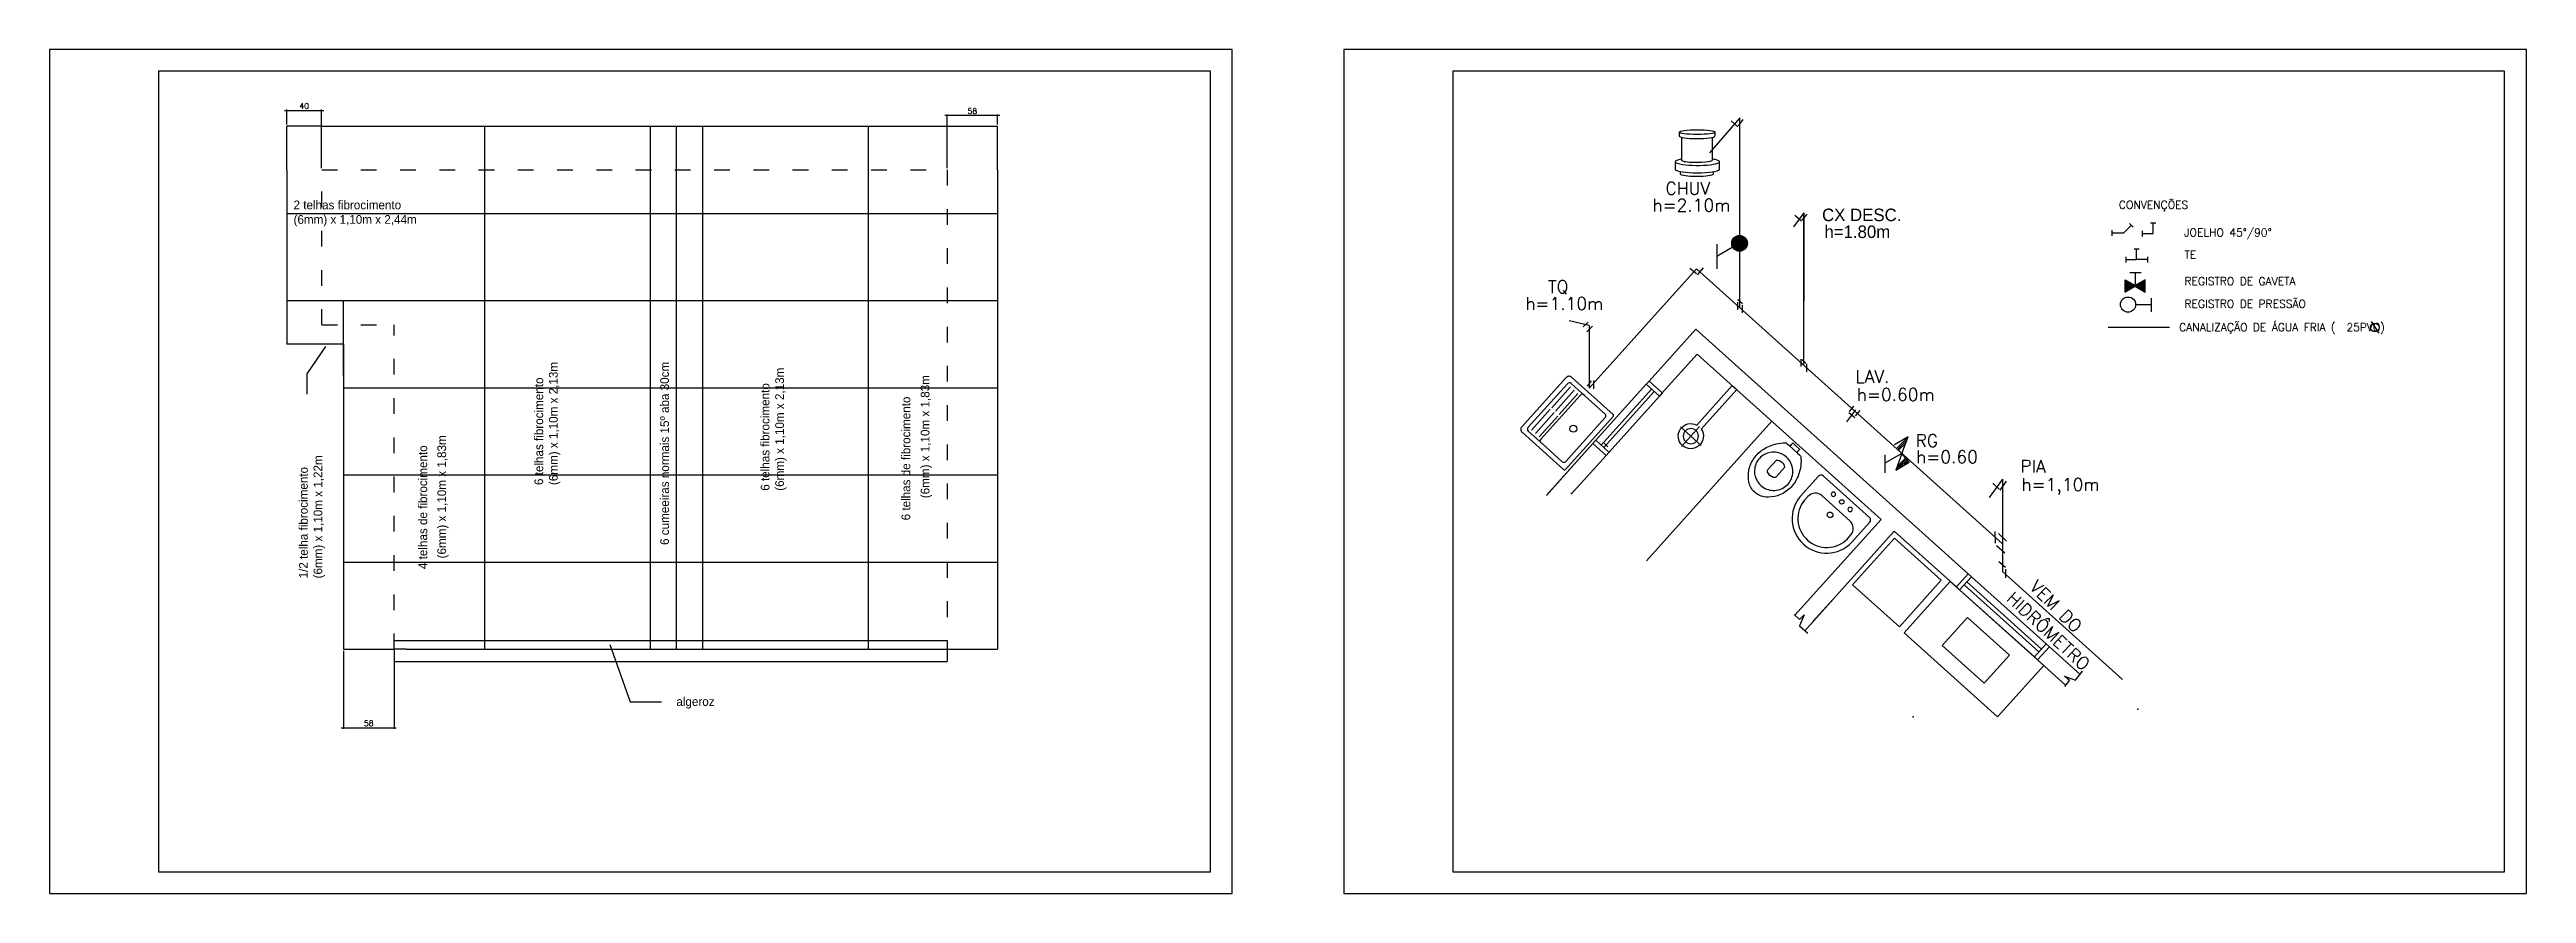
# Model space of a CAD drawing. Extents: x -6702 to 814, y 5971 to 8281.
# Drawn here: x -2058 to 782, y 6030 to 6998 of the extents above; entities that cross this region are included whole.
import ezdxf

# ---------------------------------------------------------------- set-up
doc = ezdxf.new("R2010")
doc.units = 0
doc.header["$LTSCALE"] = 30
doc.header["$MEASUREMENT"] = 0
doc.linetypes.add('ACAD_ISO03W100', pattern=[30, 12, -18])
doc.linetypes.add('TRACEJAD', pattern=[1, 0.3, -0.4, 0.3])
doc.layers.get('0').update_dxf_attribs({"color": 1, "linetype": 'CONTINUOUS'})
doc.layers.get('DEFPOINTS').update_dxf_attribs({"linetype": 'CONTINUOUS'})
for name, color, linetype in [('AGUA', 2, 'CONTINUOUS'), ('ALGEROZ', 4, 'CONTINUOUS'), ('BEIRAL', 7, 'TRACEJAD'), ('COTA', 1, 'CONTINUOUS'), ('EQUIP', 7, 'CONTINUOUS'), ('EQUIP_I', 1, 'CONTINUOUS'), ('ESQUADRIA', 2, 'CONTINUOUS'), ('ESTEREOGRAMA', 7, 'CONTINUOUS'), ('FOLHA', 7, 'CONTINUOUS'), ('HID1', 7, 'CONTINUOUS'), ('HID3', 2, 'CONTINUOUS'), ('ISOMETRI', 5, 'CONTINUOUS'), ('LAYER12', 3, 'CONTINUOUS'), ('LINVISTA', 13, 'CONTINUOUS'), ('PAREDES', 3, 'CONTINUOUS'), ('REG60-100', 1, 'CONTINUOUS'), ('TELHADO', 7, 'CONTINUOUS'), ('TELHADO1', 5, 'CONTINUOUS')]:
    doc.layers.add(name, color=color, linetype=linetype)
doc.styles.add('REGUA100', font='simplex.shx')
doc.styles.add('REGUA60', font='simplex.shx')
doc.styles.add('REGUA80', font='simplex.shx')
doc.styles.add('ROMAN', font='ROMAN')
doc.dimstyles.get("Standard").update_dxf_attribs({"dimtxt": 0.18, "dimasz": 0.18, "dimexe": 0.18, "dimexo": 0.0625, "dimgap": 0.09, "dimtad": 0, "dimtih": 1, "dimtoh": 1, "dimdec": 4, "dimzin": 0, "dimdsep": 46, "dimtxsty": 'Standard', "dimcen": 0.09, "dimadec": 0, "dimazin": 0, "dimtfac": 1, "dimtdec": 4, "dimtofl": 0, "dimtmove": 0, "dimatfit": 0, "dimfxl": 1, "dimtolj": 1, "dimtzin": 0, "dimarcsym": 0})

msp = doc.modelspace()

# ---------------------------------------------------------------- texts
at = {"char_height": 10, "width": 778.1, "attachment_point": 1}
for s, insert in [('2 telhas fibrocimento\\P(6mm) x 1,10m x 2,44m', (-1778.116, 6824.324)), ('algeroz', (-1339.216, 6254.66))]:
    msp.add_mtext(s, dxfattribs=dict(at, insert=insert))
at = {"char_height": 10, "attachment_point": 1, "rotation": 90}
for s, insert, width in [('6 telhas fibrocimento\\P(6mm) x 1,10m x 2,13m', (-1501.915, 6498.026), 778.1), ('6 cumeeiras normais 15º aba 30cm', (-1357.7, 6429.331), 778.1), ('6 telhas fibrocimento\\P(6mm) x 1,10m x 2,13m', (-1242.511, 6491.459), 778.1), ('(6mm) x 1,10m x 1,83m', (-1059.027, 6482.919), 408.7), ('6 telhas de fibrocimento', (-1081.026, 6457.516), 778.1), ('4 telhas de fibrocimento', (-1634.891, 6401.601), 778.1), ('(6mm) x 1,10m x 1,83m', (-1613.233, 6413.88), 408.7), ('1/2 telha fibrocimento\\P(6mm) x 1,10m x 1,22m', (-1771.837, 6390.913), 778.1)]:
    msp.add_mtext(s, dxfattribs=dict(at, insert=insert, width=width))
at = {"layer": 'REG60-100', "linetype": 'Continuous', "ltscale": 1.574803}
for s, rotation, style, p in [('CHUV', 359.999983, 'REGUA60', (-205.203, 6831.185)), ('h=2.10m', 359.999983, 'REGUA60', (-220.243, 6811.848)), ('CX DESC.', 359.999983, 'ROMAN', (-25.621, 6800.709)), ('h=1.80m', 359.999983, 'ROMAN', (-22.935, 6781.372)), ('TQ', 359.999983, 'REGUA60', (-339.868, 6718.297)), ('h=1.10m', 359.999983, 'REGUA60', (-365.919, 6698.96)), ('LAV.', 359.999983, 'REGUA60', (12.65, 6615.401)), ('h=0.60m', 359.999983, 'REGUA60', (14.005, 6594.576)), ('RG', 359.999983, 'REGUA60', (81.548, 6541.731, 486.912)), ('h=0.60', 359.999983, 'REGUA60', (82.089, 6523.128, 486.912)), ('PIA', 359.999983, 'REGUA60', (201.59, 6512.335)), ('h=1,10m', 359.999983, 'REGUA60', (202.944, 6491.51)), ('HIDRÔMETRO', 317.065516, 'REGUA60', (184.648, 6366.451)), ('VEM DO', 315.330954, 'REGUA60', (211.177, 6379.779))]:
    msp.add_text(s, height=14.4, rotation=rotation, dxfattribs=dict(at, style=style)).set_placement(p)
at = {"layer": 'REG60-100'}
for s, style, p in [('CONVENÇÕES', 'REGUA100', (314.722, 6814.91)), ('JOELHO 45%%d/90%%d', 'REGUA80', (389.597, 6783.201)), ('TE', 'REGUA80', (389.976, 6757.754)), ('REGISTRO DE GAVETA', 'REGUA80', (389.938, 6727.385)), ('REGISTRO DE PRESSÃO', 'REGUA80', (389.938, 6701.393)), ('CANALIZAÇÃO DE ÁGUA FRIA (  25PVC)', 'REGUA80', (383.838, 6674.564))]:
    msp.add_text(s, height=9, dxfattribs=dict(at, style=style)).set_placement(p)

# ---------------------------------------------------------------- blocks, each defined once
blk = doc.blocks.new('_DOTSMALL')
at = {"color": 0, "linetype": 'ByBlock', "const_width": 0.5}
blk.add_lwpolyline([(-0.0625, 0, 1), (0.0625, 0, 1)], format="xyb", close=True, dxfattribs=at)
blk = doc.blocks.new('*D78')
at = {"color": 0, "linetype": 'ByBlock'}
for p, q in [((-2966, 5516.7), (-2920.9, 5516.7)), ((-2963.5, 5500.7), (-2963.5, 5518)), ((-2923.5, 5450.7), (-2923.5, 5518))]:
    blk.add_line(p, q, dxfattribs=at)
at = {"layer": 'DEFPOINTS', "color": 0, "linetype": 'ByBlock'}
for p in [(-2923.5, 5516.7), (-2963.5, 5498.7), (-2923.5, 5448.7)]:
    blk.add_point(p, dxfattribs=at)
at = {"color": 0, "linetype": 'ByBlock', "xscale": 0.1930061318467882, "yscale": 0.1930061318467882, "zscale": 0.1930061318467882, "rotation": 180}
blk.add_blockref('_DOTSMALL', (-2963.5, 5516.7), dxfattribs=at)
at = {"color": 0, "linetype": 'ByBlock', "xscale": 0.1930061318467882, "yscale": 0.1930061318467882, "zscale": 0.1930061318467882}
blk.add_blockref('_DOTSMALL', (-2923.5, 5516.7), dxfattribs=at)
at = {"color": 3, "linetype": 'ByBlock', "insert": (-2943.5, 5521.9), "char_height": 6.43, "attachment_point": 5, "style": 'REGUA80'}
blk.add_mtext('\\A1;40', dxfattribs=at)
blk = doc.blocks.new('COTATR')
at = {"color": 6}
blk.add_line((-71, -71), (71, 71), dxfattribs=at)
at = {"color": 0, "linetype": 'ByBlock'}
blk.add_line((0, 0), (200, 0), dxfattribs=at)
blk = doc.blocks.new('*D79')
at = {"color": 0, "linetype": 'ByBlock'}
for p, q in [((-2145.9, 5511), (-2209, 5511)), ((-2206.5, 5450.7), (-2206.5, 5512.2)), ((-2148.5, 5500.7), (-2148.5, 5512.2))]:
    blk.add_line(p, q, dxfattribs=at)
at = {"layer": 'DEFPOINTS', "color": 0, "linetype": 'ByBlock'}
for p in [(-2206.5, 5511), (-2148.5, 5498.7), (-2206.5, 5448.7)]:
    blk.add_point(p, dxfattribs=at)
at = {"color": 0, "linetype": 'ByBlock', "xscale": 0.1930061318467882, "yscale": 0.1930061318467882, "zscale": 0.1930061318467882, "rotation": 180}
blk.add_blockref('_DOTSMALL', (-2206.5, 5511), dxfattribs=at)
at = {"color": 0, "linetype": 'ByBlock', "xscale": 0.1930061318467882, "yscale": 0.1930061318467882, "zscale": 0.1930061318467882}
blk.add_blockref('_DOTSMALL', (-2148.5, 5511), dxfattribs=at)
at = {"color": 3, "linetype": 'ByBlock', "insert": (-2177.5, 5516.1), "char_height": 6.43, "attachment_point": 5, "style": 'REGUA80'}
blk.add_mtext('\\A1;58', dxfattribs=at)
blk = doc.blocks.new('*D80')
at = {"color": 0, "linetype": 'ByBlock'}
for p, q in [((-2898.5, 4896.8), (-2898.5, 4807.3)), ((-2840.5, 4896.8), (-2840.5, 4807.3)), ((-2901, 4808.6), (-2837.9, 4808.6))]:
    blk.add_line(p, q, dxfattribs=at)
at = {"layer": 'DEFPOINTS', "color": 0, "linetype": 'ByBlock'}
for p in [(-2898.5, 4898.7), (-2840.5, 4898.7), (-2840.5, 4808.6)]:
    blk.add_point(p, dxfattribs=at)
at = {"color": 0, "linetype": 'ByBlock', "xscale": 0.1930061318467882, "yscale": 0.1930061318467882, "zscale": 0.1930061318467882, "rotation": 180}
blk.add_blockref('_DOTSMALL', (-2898.5, 4808.6), dxfattribs=at)
at = {"color": 0, "linetype": 'ByBlock', "xscale": 0.1930061318467882, "yscale": 0.1930061318467882, "zscale": 0.1930061318467882}
blk.add_blockref('_DOTSMALL', (-2840.5, 4808.6), dxfattribs=at)
at = {"color": 3, "linetype": 'ByBlock', "insert": (-2869.5, 4813.8), "char_height": 6.43, "attachment_point": 5, "style": 'REGUA80'}
blk.add_mtext('\\A1;58', dxfattribs=at)
blk = doc.blocks.new('SAT13S_2')
at = {"layer": 'EQUIP', "color": 0, "linetype": 'ByBlock'}
blk.add_lwpolyline([(-26.5, -48.5), (26.5, -48.5, 0.414214), (29.5, -45.5), (29.5, -1, 0.414214), (28.5, 0), (-28.5, 0, 0.414214), (-29.5, -1), (-29.5, -45.5, 0.414214)], format="xyb", close=True, dxfattribs=at)
at = {"layer": 'EQUIP_I'}
for points in [[(25.5, -27.7), (25.5, -6, 0.414214), (23.5, -4), (-23.5, -4, 0.414214), (-25.5, -6), (-25.5, -27.7)], [(-25.5, -27.8), (-25.5, -29.7, 0.414214), (-24.5, -30.6), (-23.2, -30.6), (23.1, -30.6), (24.5, -30.6, 0.414214), (25.5, -29.7), (25.5, -27.8)], [(-25.5, -30.5), (-25.5, -42.5, 0.414214), (-23.5, -44.5)], [(-23.5, -44.5), (23.5, -44.5, 0.414214), (25.5, -42.5), (25.5, -30.5, 0.414214)], [(-23.2, -33), (-0.9, -33, 0.414214)], [(-23.2, -37), (-0.9, -37, 0.414214)], [(0.8, -33), (23.1, -33, 0.414214)], [(0.8, -37), (23.1, -37, 0.414214)], [(-23.2, -41), (-0.9, -41, 0.414214)], [(0.8, -41), (23.1, -41, 0.414214)]]:
    blk.add_lwpolyline(points, format="xyb", dxfattribs=at)
blk.add_circle((0, -17), 2.8, dxfattribs=at)
blk = doc.blocks.new('SAP7S__2')
at = {"layer": 'EQUIP', "color": 0, "linetype": 'ByBlock'}
blk.add_lwpolyline([(-4.4, -13), (-6.9, -13), (-7.4, -13, 0.207706), (-8.2, -13.3, 0.059368), (-13.2, -19, 0.082654), (-17.8, -29, 0.104255), (-18.6, -39, 0.107708), (-15.2, -49, 0.088187), (-9, -56, 0.163426), (0, -59, 0.163426), (9, -56, 0.088187), (15.2, -49, 0.107708), (18.6, -39, 0.104255), (17.8, -29, 0.082654), (13.2, -19, 0.059368), (8.2, -13.3, 0.207706), (7.4, -13), (6.9, -13), (4.4, -13, -0.380199), (3.6, -12.2), (3.6, -11.1, -0.087349), (3.7, -10.7, 0.172037), (3.7, -9.8, 0.102747), (3.6, -9.6, 0.167994), (3.1, -9.5), (0, -9.5), (-3.2, -9.5, 0.167994), (-3.6, -9.6, 0.102747), (-3.7, -9.8, 0.172037), (-3.7, -10.7, -0.087349), (-3.6, -11.1), (-3.6, -12.2, -0.380199)], format="xyb", close=True, dxfattribs=at)
at = {"layer": 'EQUIP_I'}
blk.add_line((4.4, -13), (-4.4, -13), dxfattribs=at)
for points in [[(0, -21.2, -0.268395), (13.3, -29, -0.179674), (15.1, -39, -0.170707), (10, -48, -0.179561), (0, -51.7, -0.179561), (-10, -48, -0.170707), (-15.1, -39, -0.179674), (-13.3, -29, -0.268395)], [(-3, -40.3, 0.183333), (3, -40.3, 0.302776), (4.4, -38), (4.4, -28.4, 0.370787), (-4.5, -28.4), (-4.5, -38, 0.302776)]]:
    blk.add_lwpolyline(points, format="xyb", close=True, dxfattribs=at)
blk = doc.blocks.new('SAL60CS2')
at = {"layer": 'EQUIP', "color": 0, "linetype": 'ByBlock'}
blk.add_lwpolyline([(-27.5, -24.4), (-27.5, -2.6, -0.369445), (-24.9, 0), (0, 0), (24.9, 0, -0.369445), (27.5, -2.6), (27.5, -24.4, -0.40213), (0, -51, -0.40213)], format="xyb", close=True, dxfattribs=at)
at = {"layer": 'EQUIP_I'}
for points in [[(0, -12.4), (14.9, -12.4, -0.410423), (23, -20.3), (23, -24.4, -0.401806), (0, -46.4, -0.401806), (-23, -24.4), (-23, -20.3, -0.410423), (-14.9, -12.4)], [(0, -21.7, 1), (0, -17.2, 1)], [(0, -3.8, 1), (0, -7.3, 1)]]:
    blk.add_lwpolyline(points, format="xyb", close=True, dxfattribs=at)
for centre in [(-9, -5.5), (9, -5.5)]:
    blk.add_circle(centre, 1.75, dxfattribs=at)
blk = doc.blocks.new('SACHS__2')
at = {"layer": 'EQUIP', "color": 0, "linetype": 'ByBlock'}
for p, q in [((42.3, 2.4), (0, 2.4)), ((0, 2.4), (0, -2.4)), ((42.3, -2.4), (0, -2.4))]:
    blk.add_line(p, q, dxfattribs=at)
blk.add_arc((52, 0), 10, 193.8865, 166.1135, dxfattribs=at)
at = {"layer": 'EQUIP_I'}
for p, q in [((41.6, 0), (63.2, 0)), ((52, 11.2), (52, -11.2))]:
    blk.add_line(p, q, dxfattribs=at)
blk.add_circle((52, 0), 6, dxfattribs=at)
blk = doc.blocks.new('ESCR0')
at = {"color": 3, "linetype": 'Continuous', "ltscale": 1.968504}
for p, q in [((-2.04, 1.47, -82.68), (-2.04, 1.02, -82.68)), ((-1.76, 0.83, -82.68), (-1.76, -1.96, -82.68)), ((1.93, 0.84, -82.68), (1.93, -1.95, -82.68)), ((2.29, 1.01, -82.68), (2.29, 1.47, -82.68)), ((-2.5, -2.09, -82.68), (-2.51, -3.03, -82.68)), ((-1.83, -1.79, -82.68), (-1.76, -1.78, -82.68)), ((2.8, -3.03, -82.68), (2.81, -2.15, -82.68))]:
    blk.add_line(p, q, dxfattribs=at)
at = {"color": 1, "linetype": 'Continuous', "ltscale": 1.968504}
for p, q in [((-1.54, -2.02, -82.68), (-1.76, -1.96, -82.68)), ((1.79, -2, -82.68), (1.93, -1.95, -82.68)), ((-1.88, -3.56, -82.68), (-1.88, -3.26, -82.68)), ((2.1, -3.56, -82.68), (2.1, -3.28, -82.68))]:
    blk.add_line(p, q, dxfattribs=at)
at = {"color": 3, "linetype": 'Continuous', "ltscale": 1.968504}
blk.add_arc((1.96, -3.53, -82.68), 1.74, 63.1794, 90.6074, dxfattribs=at)
for centre, major_axis, ratio, start_param, end_param in [((0.13, 1.47), (-2.17, 0), 0.129253, 3.141593, 9.424778), ((0.13, 1.02), (-2.17, 0), 0.149654, 6.283382, 9.378987), ((0.17, -2.08), (-2.66, 0), 0.166665, 5.565408, 9.670302), ((0.16, -2.98), (-2.66, 0), 0.166665, 6.383879, 9.325736)]:
    blk.add_ellipse(centre, major_axis=major_axis, ratio=ratio, start_param=start_param, end_param=end_param, dxfattribs=at)
at = {"color": 1, "linetype": 'Continuous', "ltscale": 1.968504}
for centre, major_axis, ratio, start_param, end_param in [((0.09, -1.9), (-1.85, 0), 0.136012, 6.769997, 9.03408), ((0.1, -3.54), (-1.99, 0), 0.140742, 6.335752, 9.372599)]:
    blk.add_ellipse(centre, major_axis=major_axis, ratio=ratio, start_param=start_param, end_param=end_param, dxfattribs=at)

# ---------------------------------------------------------------- dimensions: what is measured, and where the dimension line sits
at = {"layer": 'COTA'}
for base, p1, p2, picture, middle in [((-1745.874, 6927.648), (-1785.874, 6909.655), (-1745.874, 6859.655), '*D78', (-1765.874, 6932.795)), ((-1028.874, 6921.87), (-970.874, 6909.655), (-1028.874, 6859.655), '*D79', (-999.874, 6927.017)), ((-1662.874, 6219.528), (-1720.874, 6309.655), (-1662.874, 6309.655), '*D80', (-1691.874, 6224.675))]:
    dim = msp.add_linear_dim(base=base, p1=p1, p2=p2, dimstyle='Standard', override={"dimscale": 0.643354, "dimtxt": 10, "dimasz": 0.3, "dimexe": 2, "dimexo": 3, "dimgap": 3, "dimtad": 1, "dimtih": 0, "dimtoh": 0, "dimdec": 2, "dimrnd": 2, "dimzin": 8, "dimlunit": 6, "dimtxsty": 'REGUA80', "dimblk": 'COTATR', "dimblk1": 'DOTSMALL', "dimblk2": 'DOTSMALL', "dimsah": 1, "dimcen": 5, "dimdle": 4, "dimclrt": 3, "dimaunit": 1, "dimtfac": 3}, dxfattribs=at)
    dim.commit()
    dim.dimension.update_dxf_attribs({"geometry": picture, "text_midpoint": middle, "insert": (1177.589, 1410.914)})

# ---------------------------------------------------------------- hatches: boundary and pattern name
at = {"layer": 'HID1'}
h = msp.add_hatch(dxfattribs=at)
h.set_pattern_fill('_U', color=256, scale=1.2, style=0, pattern_type=0)
h.set_pattern_definition([(0, (-1114.1493, 8367.2504), (0, 1.2), [])])
h.paths.add_polyline_path([(344.995, 6733.449), (333.907, 6727.047), (333.907, 6726.609), (334.286, 6726.39), (333.528, 6725.952), (344.995, 6719.331)])
h.paths.add_polyline_path([(322.06, 6733.449), (322.06, 6719.331), (333.528, 6725.952), (332.77, 6726.39), (333.528, 6726.828)])

# ---------------------------------------------------------------- linework, layer by layer
for p, q in [((-1415.594, 6315.09), (-1392.255, 6249.404)), ((-1392.255, 6249.404), (-1356.188, 6249.404))]:
    msp.add_line(p, q)
msp.add_lwpolyline([(-1741.527, 6656.85), (-1762.718, 6625.661), (-1762.718, 6602.269)])
at = {"layer": 'AGUA', "linetype": 'Continuous', "ltscale": 6.299213}
msp.add_line((-275.6, 6546.064), (-271.089, 6542.01), dxfattribs=at)
at = {"layer": 'ALGEROZ'}
msp.add_line((-1662.874, 6319.655), (-1028.874, 6319.655), dxfattribs=at)
at = {"layer": 'BEIRAL', "color": 1, "linetype": 'ACAD_ISO03W100', "ltscale": 2}
for p in [(-312.745, 6488.189), (78.76, 6232.287), (336.34, 6240.981)]:
    msp.add_point(p, dxfattribs=at)
at = {"layer": 'COTA'}
msp.add_line((604.078, 6685.51), (612.702, 6672.333), dxfattribs=at)
at = {"layer": 'COTA', "linetype": 'ByBlock', "ltscale": 2}
msp.add_line((231.252, 6315.783, -86.399), (235.001, 6312.414, -86.399), dxfattribs=at)
at = {"layer": 'COTA'}
msp.add_circle((608.136, 6678.753), 4.805, dxfattribs=at)
at = {"layer": 'DEFPOINTS', "color": 0, "linetype": 'ByBlock', "ltscale": 2}
for p in [(-170.364, 6676.758), (-168.847, 6648.288), (-168.847, 6648.288), (-45.06, 6564.134), (258.232, 6270.336), (258.232, 6270.336)]:
    msp.add_point(p, dxfattribs=at)
at = {"layer": 'EQUIP', "color": 0, "linetype": 'ByBlock'}
msp.add_line((-227.067, 6411.181), (-83.169, 6571.28), dxfattribs=at)
at = {"layer": 'EQUIP_I'}
for points in [[(9.423, 6383.629), (62.972, 6335.498), (111.102, 6389.047), (57.553, 6437.177)], [(175.543, 6232.259), (228.486, 6291.163), (121.388, 6387.423), (68.445, 6328.519)], [(160.309, 6270.727), (189.187, 6302.856), (140.993, 6346.173), (112.115, 6314.044)]]:
    msp.add_lwpolyline(points, close=True, dxfattribs=at)
at = {"layer": 'ESQUADRIA'}
for p, q in [((-288.282, 6545.564, -161.825), (-227.158, 6613.57, -161.825)), ((-278.915, 6543.922), (-221.16, 6608.18)), ((-275.703, 6541.034), (-217.947, 6605.292)), ((-273.289, 6532.088), (-212.164, 6600.094)), ((-284.913, 6549.312, 75.426), (-269.92, 6535.836, 75.426)), ((231.252, 6315.783), (145.575, 6392.791)), ((217.776, 6300.79), (132.098, 6377.797)), ((223.07, 6306.68), (137.393, 6383.687)), ((225.958, 6309.893), (140.28, 6386.9))]:
    msp.add_line(p, q, dxfattribs=at)
at = {"layer": 'ESQUADRIA', "elevation": -161.825, "flags": 128}
msp.add_lwpolyline([(-208.795, 6603.842), (-212.164, 6600.094), (-227.158, 6613.57), (-223.789, 6617.319)], dxfattribs=at)
at = {"layer": 'ESQUADRIA', "flags": 128}
for points in [[(141.826, 6396.16), (145.575, 6392.791), (132.098, 6377.797), (128.35, 6381.166)], [(235, 6312.414), (231.252, 6315.783), (217.776, 6300.79), (221.524, 6297.421)]]:
    msp.add_lwpolyline(points, dxfattribs=at)
at = {"layer": 'ESTEREOGRAMA'}
for p, q in [((-119.804, 6919.054, -45.486), (-154.762, 6879.187)), ((-122.34, 6909.029), (-129.82, 6915.791)), ((-116.3, 6917.288), (-121.751, 6910.178)), ((-119.804, 6701.125, -45.486), (-119.804, 6919.054, -45.486)), ((-46.676, 6810.126, -45.486), (-58.321, 6794.023)), ((-49.226, 6800.552), (-56.706, 6807.314)), ((-43.186, 6808.81), (-48.637, 6801.7)), ((-46.676, 6709.326, -45.486), (-46.676, 6810.126, -45.486)), ((-46.676, 6810.126, -45.486), (-46.676, 6709.326, -45.486)), ((-46.676, 6635.397, -45.486), (-46.676, 6810.126, -45.486)), ((-292.505, 6609.12), (-169.59, 6745.873)), ((-169.683, 6740.418), (-177.089, 6746.447)), ((-169.59, 6745.873, -45.486), (181.125, 6430.648, -45.486)), ((-168.586, 6739.322), (-161.454, 6746.995)), ((-122.636, 6707.687), (-122.636, 6699.065)), ((-117.034, 6706.023), (-122.182, 6710.562)), ((-117.337, 6704.359), (-117.337, 6695.586)), ((-292.505, 6681.12), (-315.399, 6686.272)), ((-299.632, 6679.406), (-293.838, 6684.896)), ((-288.943, 6680.105), (-295.237, 6673.817)), ((-292.505, 6681.12), (-292.505, 6609.12)), ((-290.168, 6617.63), (-295.015, 6611.336)), ((-287.26, 6608.43), (-287.26, 6618.114)), ((-49.868, 6642.491), (-49.868, 6634.02)), ((-43.811, 6637.499), (-48.657, 6642.037)), ((-43.357, 6636.591), (-43.357, 6627.969)), ((5.738, 6582.37), (10.942, 6588.514)), ((12.529, 6584.112, -45.486), (2.477, 6570.599)), ((5.029, 6581.188), (11.888, 6575.635)), ((12.834, 6577.525), (18.038, 6583.669)), ((181.125, 6504.577, -45.486), (165.958, 6483.802)), ((181.125, 6504.577, -45.486), (181.125, 6398.922, -45.486)), ((177.458, 6493.452), (169.977, 6500.213)), ((185.295, 6502.349), (178.171, 6492.028)), ((172.411, 6444.768), (172.767, 6431.244)), ((174.548, 6428.753), (183.81, 6420.212)), ((176.685, 6442.277), (185.947, 6433.735)), ((184.582, 6403.413), (177.102, 6409.819)), ((181.125, 6398.922, 30.324), (318.992, 6275.007, 30.324)), ((184.582, 6401.634), (184.582, 6391.669))]:
    msp.add_line(p, q, dxfattribs=at)
at = {"layer": 'FOLHA', "color": 1}
for p, q in [((-701.85, 6997.594), (-2057.88, 6997.594)), ((-2057.88, 6997.594), (-2057.88, 6029.518)), ((-701.85, 6029.518), (-701.85, 6997.594)), ((-574.042, 6997.594), (-574.042, 6029.518)), ((781.988, 6997.594), (-574.042, 6997.594)), ((781.988, 6029.518), (781.988, 6997.594)), ((-2057.88, 6029.518), (-701.85, 6029.518)), ((-574.042, 6029.518), (781.988, 6029.518))]:
    msp.add_line(p, q, dxfattribs=at)
at = {"layer": 'FOLHA'}
for p, q in [((-1932.88, 6972.594), (-1932.88, 6054.518)), ((-726.85, 6972.594), (-1932.88, 6972.594)), ((-726.85, 6054.518), (-726.85, 6972.594)), ((-449.042, 6972.594), (-449.042, 6054.518)), ((756.988, 6972.594), (-449.042, 6972.594)), ((756.988, 6054.518), (756.988, 6972.594)), ((-1932.88, 6054.518), (-726.85, 6054.518)), ((-449.042, 6054.518), (756.988, 6054.518))]:
    msp.add_line(p, q, dxfattribs=at)
at = {"layer": 'HID1', "linetype": 'Continuous', "ltscale": 3.149606}
for p, q in [((306.612, 6790.376), (306.612, 6783.931)), ((320.259, 6787.154), (329.073, 6795.967)), ((326.929, 6798.112), (331.218, 6793.823)), ((341.489, 6789.618), (341.489, 6783.173)), ((350.966, 6798.716), (357.032, 6798.716)), ((353.999, 6786.395), (353.999, 6798.716)), ((306.612, 6787.154), (320.259, 6787.154)), ((322.555, 6759.841), (322.555, 6753.396)), ((332.033, 6768.939), (338.098, 6768.939)), ((335.065, 6756.619), (335.065, 6768.939)), ((341.489, 6786.395), (353.999, 6786.395)), ((347.575, 6759.841), (347.575, 6753.396)), ((322.06, 6719.331), (322.06, 6733.449)), ((322.06, 6733.449), (334.286, 6726.39)), ((322.555, 6756.619), (335.065, 6756.619)), ((340.351, 6741.554), (327.083, 6741.554)), ((344.995, 6733.449), (332.77, 6726.39)), ((333.907, 6726.011), (333.907, 6741.554)), ((347.575, 6756.619), (335.065, 6756.619)), ((344.995, 6719.331), (344.995, 6733.449)), ((334.286, 6726.39), (322.06, 6719.331)), ((332.77, 6726.39), (344.995, 6719.331)), ((333.907, 6704.945), (352.103, 6704.945)), ((352.103, 6696.631), (352.103, 6712.553))]:
    msp.add_line(p, q, dxfattribs=at)
at = {"layer": 'HID1', "color": 2, "linetype": 'Continuous', "ltscale": 3.937008}
for p, q in [((-120.216, 6775.316, -186.114), (-146.266, 6760.276, -186.114)), ((-146.265, 6774.187, -186.114), (-146.266, 6745.984, -186.114)), ((46.368, 6532.518), (46.377, 6511.929)), ((65.907, 6534.286), (46.372, 6523))]:
    msp.add_line(p, q, dxfattribs=at)
at = {"layer": 'HID1', "linetype": 'Continuous', "ltscale": 7.874016}
msp.add_line((372.718, 6678.541), (302.376, 6678.541), dxfattribs=at)
at = {"layer": 'HID1', "linetype": 'Continuous', "ltscale": 3.149606}
msp.add_circle((325.187, 6704.971), 8.719, dxfattribs=at)
at = {"layer": 'HID3'}
for p, q in [((57.13, 6445.179), (128.35, 6381.166)), ((269.812, 6281.125), (235.001, 6312.414)), ((235.001, 6312.414), (269.812, 6281.125)), ((253.532, 6268.652), (221.524, 6297.421)), ((253.532, 6268.652), (221.524, 6297.421)), ((221.524, 6297.421), (253.532, 6268.652)), ((258.001, 6273.828), (252.163, 6278.666)), ((252.163, 6278.666), (264.974, 6274.178)), ((264.974, 6274.178), (272.847, 6284.368)), ((252.752, 6267.035), (258.001, 6273.828))]:
    msp.add_line(p, q, dxfattribs=at)
msp.add_point((-14.983, 6364.948), dxfattribs=at)
at = {"layer": 'ISOMETRI', "color": 51, "linetype": 'Continuous', "ltscale": 3.937008}
msp.add_line((-237.283, 6601.171, 136.457), (-237.283, 6601.171, 318.401), dxfattribs=at)
at = {"layer": 'LAYER12', "color": 1, "linetype": 'TRACEJAD', "ltscale": 3.937008}
for p, q in [((72.952, 6553.326), (57.442, 6544.155)), ((65.907, 6534.286), (58.862, 6515.247)), ((65.907, 6534.286), (72.952, 6553.326)), ((74.37, 6524.419), (65.907, 6534.286)), ((58.862, 6515.247), (74.37, 6524.419))]:
    msp.add_line(p, q, dxfattribs=at)
at = {"layer": 'LAYER12', "color": 1, "linetype": 'Continuous', "ltscale": 3.937008}
msp.add_circle((-120.216, 6775.316, -186.114), 9.025, dxfattribs=at)
at = {"layer": 'LINVISTA', "linetype": 'Continuous', "ltscale": 3.149606}
for p, q in [((-129.227, 6774.797), (-119.698, 6784.325)), ((-129.156, 6776.555), (-121.457, 6784.255)), ((-129.017, 6773.318), (-118.218, 6784.117)), ((-128.62, 6772.026), (-116.926, 6783.72)), ((-128.499, 6778.901), (-123.801, 6783.598)), ((-128.076, 6770.881), (-115.782, 6783.176)), ((-127.407, 6769.862), (-114.763, 6782.508)), ((-126.622, 6768.959), (-113.859, 6781.722)), ((-125.725, 6768.167), (-113.069, 6780.824)), ((-124.714, 6767.491), (-112.391, 6779.812)), ((-123.577, 6766.94), (-111.84, 6778.676)), ((-122.295, 6766.534), (-111.434, 6777.395)), ((-120.828, 6766.311), (-111.212, 6775.928)), ((-119.09, 6766.361), (-111.263, 6774.19)), ((-116.801, 6766.962), (-111.861, 6771.901)), ((60.516, 6540.572, 186.114), (72.771, 6552.834, 186.114)), ((61.49, 6539.437, 186.114), (71.53, 6549.483, 186.114)), ((62.465, 6538.3, 186.114), (70.29, 6546.131, 186.114)), ((59.126, 6515.961, 186.114), (71.233, 6528.076, 186.114)), ((60.366, 6519.314, 186.114), (70.259, 6529.213, 186.114)), ((62.923, 6517.648, 186.114), (72.209, 6526.94, 186.114)), ((68.081, 6520.698, 186.114), (73.181, 6525.804, 186.114)), ((73.238, 6523.747, 186.114), (74.156, 6524.668, 186.114))]:
    msp.add_line(p, q, dxfattribs=at)
at = {"layer": 'LINVISTA'}
msp.add_line((132.099, 6377.797), (217.776, 6300.789), dxfattribs=at)
at = {"layer": 'PAREDES', "linetype": 'ACAD_ISO03W100', "ltscale": 0.05}
for p, q in [((-1745.874, 6681.655), (-1745.874, 6859.655)), ((-1745.874, 6859.655), (-1028.874, 6859.655)), ((-1028.874, 6859.655), (-1028.874, 6309.655)), ((-1745.874, 6681.655), (-1662.874, 6681.655)), ((-1662.874, 6309.655), (-1662.874, 6681.655))]:
    msp.add_line(p, q, dxfattribs=at)
at = {"layer": 'PAREDES'}
for p, q in [((-223.789, 6617.319, 75.426), (-170.364, 6676.758, 75.426)), ((-170.364, 6676.758), (141.826, 6396.16)), ((-168.847, 6648.288), (-208.795, 6603.842)), ((-208.795, 6603.842), (-168.847, 6648.288)), ((-168.847, 6648.288), (42.136, 6458.656)), ((-168.847, 6648.288), (42.136, 6458.656)), ((-223.789, 6617.319, 75.426), (-208.795, 6603.842, 75.426)), ((-341.706, 6486.125, 75.426), (-288.282, 6545.564, 75.426)), ((-288.282, 6545.564), (-341.215, 6486.672)), ((-313.237, 6487.642), (-273.289, 6532.088)), ((-288.282, 6545.564, 75.426), (-273.289, 6532.088, 75.426)), ((-56.755, 6348.63), (42.136, 6458.656)), ((-45.55, 6330.939), (57.13, 6445.179)), ((57.13, 6445.179), (128.35, 6381.166)), ((141.826, 6396.16), (128.35, 6381.166)), ((-36.16, 6341.386), (-13.058, 6367.09)), ((-57.641, 6349.446), (-51.326, 6343.63)), ((-46.003, 6349.029), (-51.58, 6336.653)), ((-51.58, 6336.653), (-42.108, 6327.93)), ((-51.326, 6343.63), (-46.003, 6349.029)), ((-1662.874, 6309.655), (-1662.874, 6295.655)), ((-1648.874, 6309.655), (-1662.874, 6309.655)), ((-1648.874, 6309.655), (-1028.874, 6309.655)), ((-1028.874, 6309.655), (-1028.874, 6295.655)), ((235, 6312.414), (221.524, 6297.421)), ((-1662.874, 6295.655), (-1028.874, 6295.655))]:
    msp.add_line(p, q, dxfattribs=at)
at = {"layer": 'TELHADO'}
for p, q in [((-1785.874, 6859.655), (-1785.874, 6909.655)), ((-1745.874, 6909.655), (-1785.874, 6909.655)), ((-1745.874, 6909.655), (-1028.874, 6909.655)), ((-1662.874, 6909.655), (-1028.874, 6909.655)), ((-1028.874, 6909.655), (-970.874, 6909.655)), ((-970.874, 6859.655), (-970.874, 6909.655)), ((-1785.874, 6859.655), (-1785.874, 6681.655)), ((-970.874, 6859.655), (-970.874, 6309.655)), ((-1785.874, 6681.655), (-1785.874, 6659.655)), ((-1720.874, 6659.655), (-1785.874, 6659.655)), ((-1720.874, 6641.655), (-1720.874, 6659.655)), ((-1720.874, 6659.655), (-1720.874, 6609.655)), ((-1720.874, 6623.655), (-1720.874, 6641.655)), ((-1720.874, 6623.655), (-1720.874, 6309.655)), ((-1720.874, 6309.655), (-1662.874, 6309.655)), ((-1028.874, 6309.655), (-970.874, 6309.655))]:
    msp.add_line(p, q, dxfattribs=at)
at = {"layer": 'TELHADO1'}
for p, q in [((-1558.874, 6309.655), (-1558.874, 6909.655)), ((-1368.874, 6309.655), (-1368.874, 6909.655)), ((-1338.874, 6309.655), (-1338.874, 6909.655)), ((-1308.874, 6309.655), (-1308.874, 6909.655)), ((-1118.874, 6309.655), (-1118.874, 6909.655)), ((-1785.874, 6809.655), (-970.874, 6809.655)), ((-1785.874, 6709.655), (-970.874, 6709.655)), ((-1720.874, 6641.655), (-1720.874, 6709.655)), ((-1720.874, 6659.655), (-1720.874, 6709.655)), ((-1720.874, 6609.655), (-970.874, 6609.655)), ((-1720.874, 6509.655), (-970.874, 6509.655)), ((-1720.874, 6409.655), (-970.874, 6409.655))]:
    msp.add_line(p, q, dxfattribs=at)

# ---------------------------------------------------------------- block references
at = {"layer": 'EQUIP', "yscale": 1.44, "zscale": 1.44}
for name, p, xscale, rotation in [('SAT13S_2', (-292.505, 6546.299), 1.44, 228.0506237971504), ('SACHS__2', (-126.008, 6609.784), -1.44, 48.05062379715041), ('SAP7S__2', (-46.004, 6552.876), -1.44, 318.0506237971504), ('SAL60CS2', (2.272, 6484.656), -1.44, 318.0506237971504)]:
    msp.add_blockref(name, p, dxfattribs=dict(at, xscale=xscale, rotation=rotation))
at = {"layer": 'LAYER12', "color": 51, "linetype": 'Continuous', "ltscale": 0.03125, "xscale": 9.550340073267007, "yscale": 9.550340073267007, "zscale": 9.550340073267007}
msp.add_blockref('ESCR0', (-170.147, 6888.782), dxfattribs=at)

msp.set_redraw_order([(e.dxf.handle, doc.entitydb.next_handle()) for e in msp.query("TEXT MTEXT ATTDEF DIMENSION ARC_DIMENSION")])  # texts and dimensions are drawn at this point

doc.saveas('drawing.dxf')
